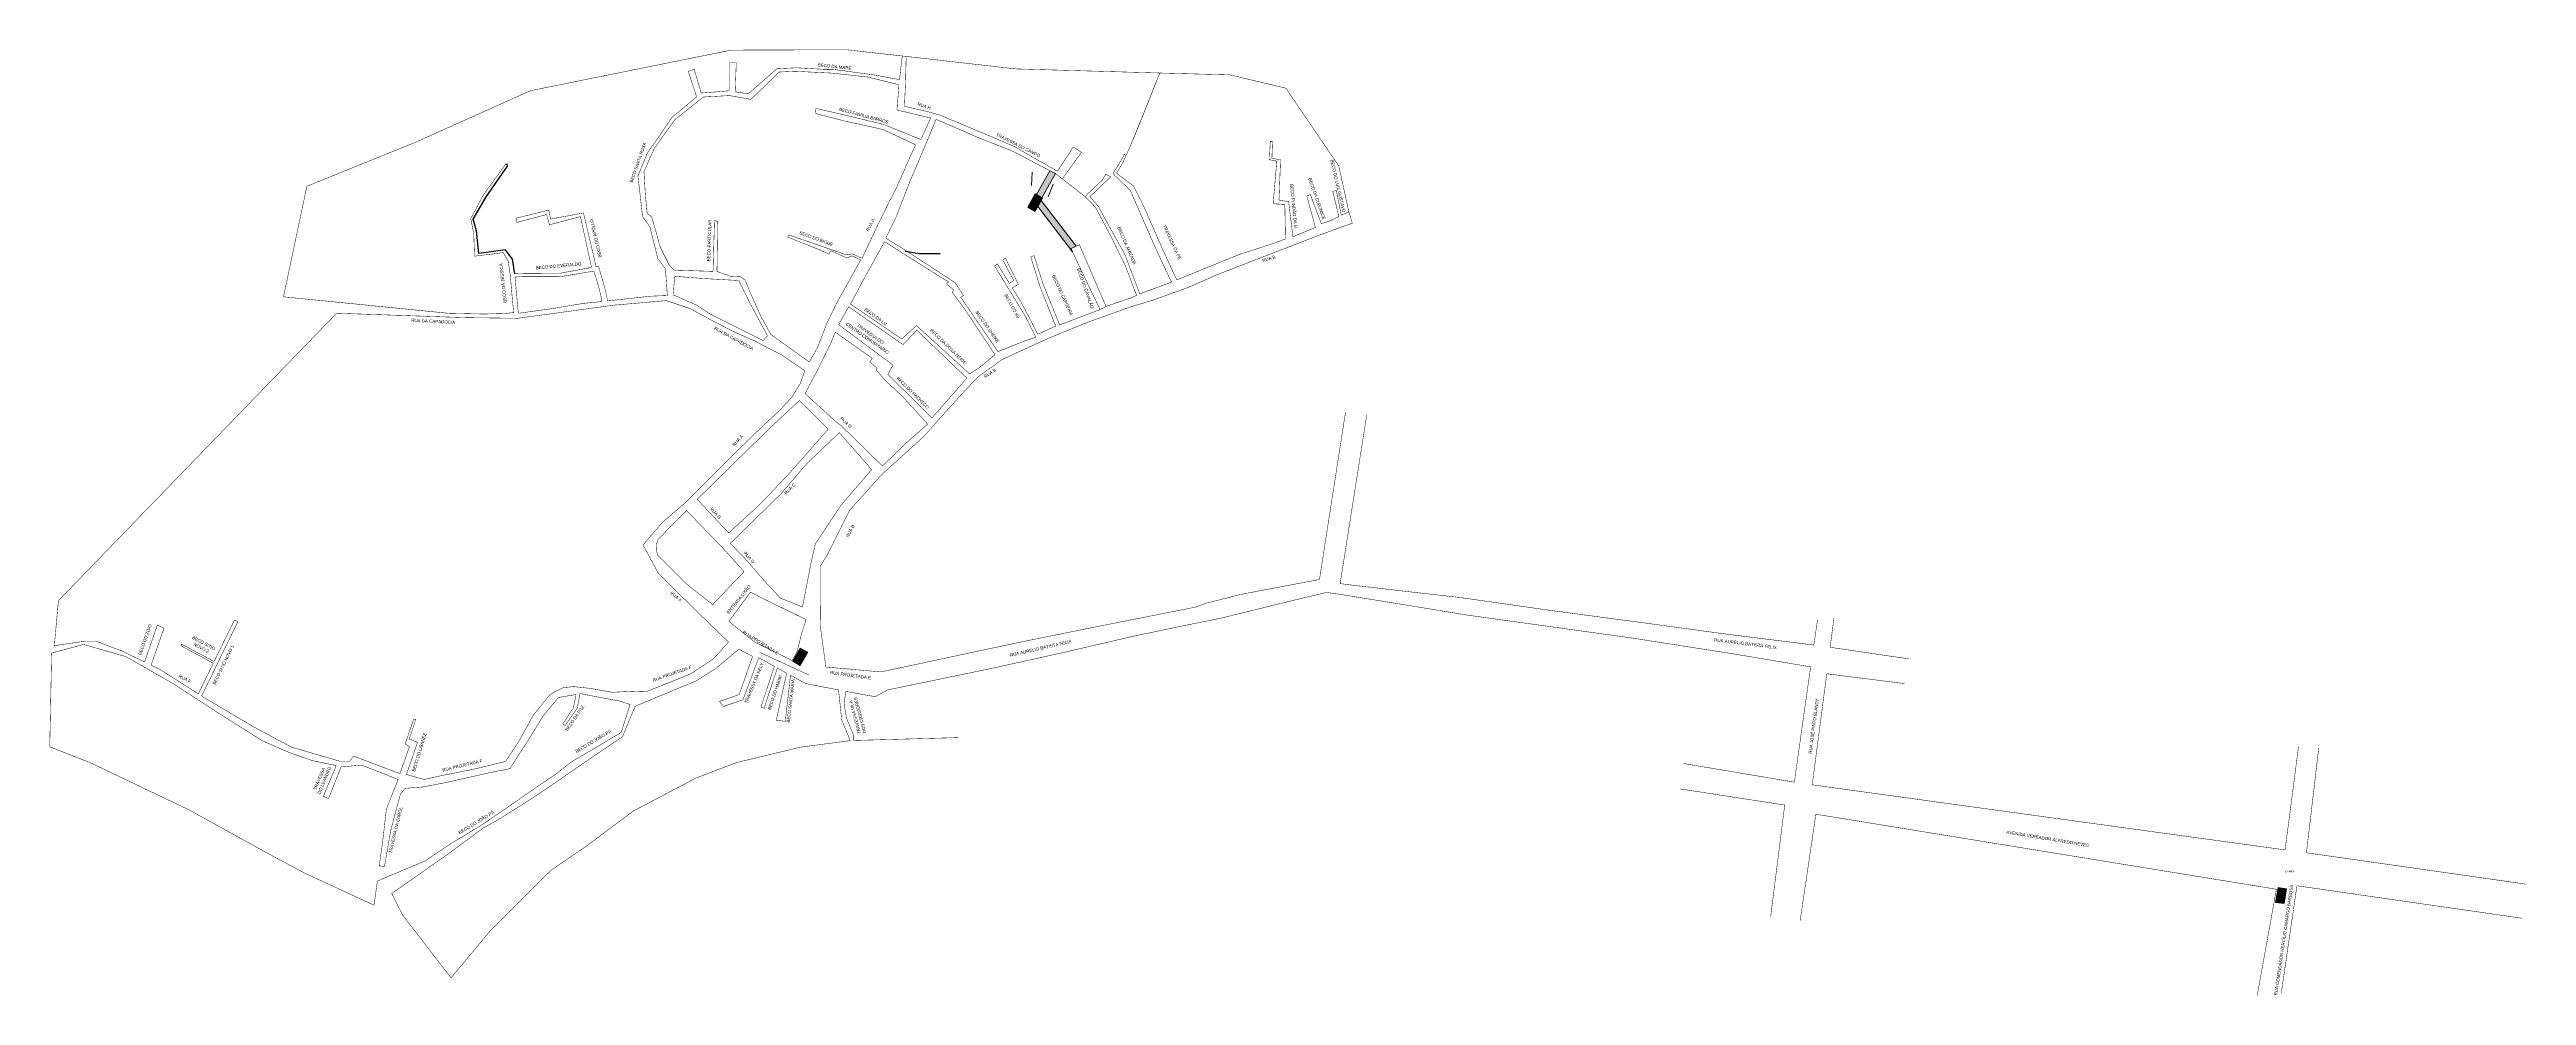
# Model space of a CAD drawing. Header units: metres. Extents: x 357648 to 359215, y 7353379 to 7353978.
import ezdxf
from ezdxf.enums import TextEntityAlignment as Align

# ---------------------------------------------------------------- set-up
doc = ezdxf.new("R2010")
doc.units = ezdxf.units.M
doc.header["$LTSCALE"] = 2.5
doc.layers.get('0').update_dxf_attribs({"color": 255, "lineweight": 13})
for name, color, linetype in [('0-quadras', 5, 'Continuous'), ('A_Alerta', 2, 'Continuous'), ('PS_PONTOS_IDENTIFICACAO_TXT', 7, 'Continuous'), ('TUBO_PVC', 1, 'Continuous')]:
    doc.layers.add(name, color=color, linetype=linetype)
doc.layers.add('AVT-LT-VIA-HACH-BLOQUETE OU PISO INTERTRAVADO', color=7, linetype='Continuous', lineweight=0, true_color=0xb3b3b3)
doc.styles.add('CARIMBO', font='arial.ttf', dxfattribs={"height": 2})
doc.styles.get("Standard").update_dxf_attribs({"font": 'arial.ttf'})

msp = doc.modelspace()

# ---------------------------------------------------------------- hatches: boundary and pattern name
at = {"ltscale": 2.5, "transparency": 33554495}
h = msp.add_hatch(color=2, dxfattribs=at)
h.dxf.hatch_style = 1
h.paths.add_polyline_path([(358275.1, 7353882.4), (358273, 7353878.6), (358294.9, 7353850), (358293.9, 7353852), (358297.2, 7353853.5)])
h.paths.add_polyline_path([(358284, 7353899.5), (358280.5, 7353901.3), (358272, 7353886.2), (358275.5, 7353884.2)])
h = msp.add_hatch(color=2, dxfattribs=at)
h.dxf.hatch_style = 1
h.paths.add_polyline_path([(358271.2, 7353886.6), (358266.5, 7353878.2), (358271.3, 7353875.6), (358275.9, 7353883.9)])
h = msp.add_hatch(color=2, dxfattribs=at)
h.dxf.hatch_style = 1
h.paths.add_polyline_path([(358122.6, 7353599.1), (358117.9, 7353590.8), (358122.6, 7353588.1), (358127.3, 7353596.4)])
h = msp.add_hatch(color=2, dxfattribs=at)
h.dxf.hatch_style = 1
h.paths.add_polyline_path([(359057.7, 7353447.6), (359056.1, 7353438.1), (359061.5, 7353437.3), (359063, 7353446.7)])

# ---------------------------------------------------------------- linework, layer by layer
at = {"ltscale": 2.5}
for p, q in [((358269, 7353892, -2.9), (358269.3, 7353900.5, -3)), ((358279.5, 7353884.8, -2.9), (358282.5, 7353892.8, -3.1))]:
    msp.add_line(p, q, dxfattribs=at)
at = {"color": 2, "ltscale": 2.5}
for points in [[(358284, 7353899.5), (358280.5, 7353901.3), (358272, 7353886.2), (358275.5, 7353884.2), (358284, 7353899.5)], [(358271.2, 7353886.6), (358266.5, 7353878.2), (358271.3, 7353875.6), (358275.9, 7353883.9)], [(358275.1, 7353882.4), (358273, 7353878.6), (358294.9, 7353850), (358293.9, 7353852), (358297.2, 7353853.5), (358275.1, 7353882.4)], [(358122.6, 7353599.1), (358117.9, 7353590.8), (358122.6, 7353588.1), (358127.3, 7353596.4)], [(359057.7, 7353447.6), (359056.1, 7353438.1), (359061.5, 7353437.3), (359063, 7353446.7)]]:
    msp.add_lwpolyline(points, close=True, dxfattribs=at)
at = {"layer": '0-quadras'}
msp.add_polyline3d([(357941.9, 7353836, 0), (357940.6, 7353845.3, 0), (357936.1, 7353851.2, 0), (357919.2, 7353849, 0), (357917.7, 7353863.2, 0), (357915.7, 7353870.6, 0), (357923.8, 7353884.9, 0), (357937.4, 7353904.3, 0), (357937.1, 7353905.4, 0), (357936, 7353905.2, 0)], dxfattribs=at)
at = {"layer": 'AVT-LT-VIA-HACH-BLOQUETE OU PISO INTERTRAVADO', "color": 8, "const_width": 0.3}
for points in [[(357935.2, 7353810.9), (357922.4, 7353810.6), (357899.6, 7353811.1), (357795.6, 7353821.5), (357810.4, 7353891.5), (357878.3, 7353919), (357951.9, 7353952), (358078.9, 7353977.7), (358151.9, 7353977.9), (358189.6, 7353973.7), (358189.2, 7353958.4)], [(358077.6, 7353951.9), (358077.6, 7353969.6), (358082.1, 7353969.6), (358081.4, 7353951.3)], [(358185.4, 7353959), (358187.1, 7353974)], [(358285.3, 7353901), (358265.8, 7353912.1), (358258, 7353916.7), (358237.3, 7353925.5), (358211.3, 7353936.4), (358203.4, 7353938.7), (358188.5, 7353942.1), (358189.2, 7353957.4), (358189.6, 7353973.7), (358258.9, 7353965.8), (358350.1, 7353963.2), (358333, 7353920.6), (358333, 7353920.6)], [(358059.9, 7353950.5), (358055.5, 7353965.5), (358051.7, 7353964.3), (358057, 7353948.1)], [(358077.6, 7353951.9), (358059.9, 7353950.5)], [(358185.4, 7353959), (358170.4, 7353961.8), (358143.5, 7353965.5), (358138, 7353965.5), (358120, 7353966.5), (358107.8, 7353965.9), (358089.7, 7353950), (358081.4, 7353951.3)], [(358469.7, 7353875.3), (358463.3, 7353904.4), (358429.8, 7353953.6), (358394.5, 7353962), (358350.1, 7353963.2), (358333.9, 7353922.6), (358326.8, 7353906.6), (358322.7, 7353899.8), (358333.6, 7353891.5), (358339.8, 7353879.1), (358351.1, 7353853.3), (358360.8, 7353832.2), (358396.9, 7353846.9)], [(358057, 7353948.1), (358041.3, 7353935), (358032.6, 7353922.1), (358025.8, 7353912.5), (358019.9, 7353898), (358022.8, 7353872.3), (358027.5, 7353865.6), (358032.4, 7353845.8), (358037.3, 7353839.1)], [(358312.2, 7353813.4), (358286.7, 7353803.7), (358276, 7353830.1), (358270.5, 7353847.6), (358268.4, 7353846.8), (358274.5, 7353827.3), (358284.2, 7353803), (358272.9, 7353797.8), (358262.4, 7353818), (358257.3, 7353826.2), (358256.7, 7353827.1), (358260.6, 7353829.4), (358252.4, 7353845.9), (358250.7, 7353844.8), (358257.6, 7353831.9), (358254.9, 7353830), (358247.3, 7353842.4), (358245.5, 7353841.1), (358264.7, 7353809.7), (358271.7, 7353795.9), (358263.9, 7353793.3), (358247.7, 7353786.8), (358224.1, 7353821.2), (358225.9, 7353822.4), (358220.6, 7353830.4), (358202.7, 7353842.1), (358188.2, 7353851.5), (358176.7, 7353858.7), (358182.9, 7353871.2), (358192.2, 7353895.1), (358203, 7353920.5), (358208.5, 7353933.9), (358235, 7353922.4), (358257.2, 7353913.6), (358284.4, 7353899.3), (358302.9, 7353884.9), (358309.3, 7353878.3), (358319.6, 7353858.9), (358328.3, 7353841.1), (358335.4, 7353822.4), (358332.1, 7353820.9), (358316, 7353815.4), (358312.2, 7353813.4)], [(357941.9, 7353836), (357940.6, 7353845.3), (357936.1, 7353851.2), (357919.2, 7353849), (357917.7, 7353863.2), (357915.7, 7353870.6), (357923.8, 7353884.9), (357937.4, 7353904.3), (357937.1, 7353905.4), (357936, 7353905.2)], [(358285.3, 7353901), (358295.3, 7353916.3), (358300.5, 7353913), (358288.4, 7353896.1)], [(358328.8, 7353911.1), (358327.6, 7353911.6), (358324.2, 7353905.4), (358320.5, 7353899.8)], [(358321.5, 7353898.4), (358331.4, 7353888.9), (358347.7, 7353851.6), (358357.5, 7353830.8), (358337.4, 7353823.3), (358327.9, 7353848.5), (358315.6, 7353870.6), (358311.2, 7353878.8), (358305.8, 7353884.9), (358319, 7353897.4), (358316, 7353899.1), (358313.5, 7353895.2), (358304.7, 7353886.9), (358302.9, 7353884.9), (358284.4, 7353899.3)], [(358320.5, 7353899.8), (358321.5, 7353898.4)], [(358250.4, 7353781.8), (358268.5, 7353790.2), (358281, 7353795.8), (358305.3, 7353805.7), (358331.9, 7353815.2), (358345.2, 7353819.2), (358367.7, 7353827.3), (358386.2, 7353835.4), (358408.5, 7353844.1), (358431.6, 7353853), (358450.1, 7353860.2), (358465.3, 7353865.8), (358471.9, 7353868.1), (358469.7, 7353875.3), (358464.9, 7353873.1)], [(358312.2, 7353813.4), (358293.9, 7353852), (358299.2, 7353854.5), (358316, 7353815.4)], [(358037.3, 7353839.1), (358038.5, 7353822.3)], [(358043.2, 7353834.5), (358059.5, 7353833.2), (358083.8, 7353831.8), (358089.8, 7353819.3), (358101.9, 7353796.7), (358099.1, 7353793.8), (358065.3, 7353810.8), (358056.7, 7353816.4), (358042.7, 7353822.5), (358042.1, 7353822.5)], [(358043.2, 7353834.5), (358042.1, 7353822.5)], [(357707.7, 7353590.3), (357693.7, 7353597.1), (357676.9, 7353603.5), (357670.2, 7353603.5), (357650.6, 7353600.6), (357653.2, 7353629.1), (357829.2, 7353811.1), (357911.6, 7353808.3), (357943.9, 7353807.9), (358004.7, 7353816.2), (358037.7, 7353819.1), (358052.7, 7353814.1), (358068.1, 7353805.8), (358080.7, 7353799.3), (358093.6, 7353793.6), (358110.8, 7353784.7), (358125.4, 7353774.7), (358122.5, 7353766.4), (358117.6, 7353758.4), (358109.8, 7353749.7), (358099.7, 7353740.5), (358078.2, 7353719.5), (358064, 7353705.2), (358050.6, 7353691.8), (358035.3, 7353678.6), (358023.1, 7353664.4), (358032.8, 7353646.4), (358058, 7353621.5), (358077.2, 7353602.9), (358067.8, 7353592.4), (358053.3, 7353582.8), (358043.2, 7353578.7), (358024.9, 7353571.4), (358016.1, 7353571.7), (358003.5, 7353571.1), (357989.5, 7353573.6), (357979.2, 7353574.7), (357972.6, 7353574), (357967, 7353571.3), (357964.2, 7353569.6), (357953.5, 7353556.4), (357944.8, 7353540.5), (357936.1, 7353527.3), (357915.5, 7353522.3), (357894.5, 7353518.1), (357884.5, 7353515.9), (357873.4, 7353519.1), (357880.4, 7353539.4), (357875.2, 7353541.5), (357879.3, 7353553.9), (357878, 7353554.2), (357872.6, 7353538.3), (357875.3, 7353536.7), (357869.3, 7353519.6), (357852.6, 7353525.9), (357840, 7353530.7), (357837.5, 7353527.5), (357831.1, 7353527.5), (357814.5, 7353532.3), (357800.4, 7353536.5), (357777.1, 7353549), (357743.8, 7353568.7)], [(357997, 7353818.5), (357985.2, 7353817.3), (357965.9, 7353814.1), (357944.8, 7353811.1), (357944.3, 7353811.1)], [(358038.5, 7353822.3), (358028, 7353821.9), (358006.2, 7353819.5), (358000.6, 7353818.9)], [(358189.7, 7353729), (358203.2, 7353740.9), (358187.2, 7353758.5), (358177, 7353767.9), (358170.6, 7353775.3), (358171.2, 7353776.3), (358166.6, 7353780.3), (358168.1, 7353782.6), (358144.7, 7353799.1), (358141.8, 7353791.9), (358133.1, 7353774.2), (358125.6, 7353760.2), (358145.7, 7353742), (358148.9, 7353739.5), (358174.6, 7353714.4)], [(358138.8, 7353587.1), (358135.2, 7353613.2), (358135.4, 7353633), (358135.4, 7353651), (358140.3, 7353659.3), (358153.8, 7353686.3), (358174, 7353708.8), (358201.1, 7353733.4), (358211.5, 7353745.2), (358227.2, 7353762.6), (358236, 7353771.6), (358250.4, 7353781.8)], [(358122.9, 7353755), (358140.3, 7353737.8), (358135, 7353731.7), (358115.5, 7353709.6), (358097.1, 7353690.1), (358077.3, 7353672), (358057.4, 7353693.3), (358085.1, 7353720.5), (358104.2, 7353739.2), (358122, 7353755.8), (358122.9, 7353755)], [(358467.6, 7353748.5), (358451.1, 7353642.5), (358421.8, 7353637), (358400.6, 7353632.9), (358379.1, 7353627.4), (358373, 7353625.1), (358351.3, 7353620.8), (358303.5, 7353611.3), (358263, 7353603.1), (358214.7, 7353592.8), (358173.6, 7353584), (358138.8, 7353587.1)], [(358766.3, 7353617.3), (358763.9, 7353601), (358710.3, 7353607.7), (358658.2, 7353614.8), (358597.6, 7353622.9), (358540.1, 7353631.1), (358507.5, 7353634.8), (358470.5, 7353639.1), (358464.2, 7353639.9), (358471.2, 7353684.4), (358481, 7353746.5)], [(358189.7, 7353729), (358174.6, 7353714.4)], [(358751.6, 7353514.2), (358758, 7353559.9), (358761.9, 7353587.2), (358712.6, 7353595.5), (358649.3, 7353605.4), (358544.5, 7353620), (358505.6, 7353626.4), (358463.6, 7353633.2), (358455.7, 7353634.3), (358436.1, 7353629.7), (358389.1, 7353618.1), (358365.9, 7353613.4), (358332.5, 7353606.4), (358287.9, 7353596), (358244.4, 7353586.4), (358201.1, 7353577.4), (358177.9, 7353572.6), (358169.9, 7353568.3), (358151.4, 7353571.7)], [(357707.7, 7353590.3), (357715.8, 7353613.7), (357720, 7353611.7), (357711.8, 7353588.3)], [(357751.7, 7353590.6), (357764.6, 7353616.9), (357766.7, 7353615.8), (357743.8, 7353568.7)], [(358776.7, 7353618.4), (358774.2, 7353599.6), (358812.7, 7353593.9), (358824, 7353592.3)], [(357983.2, 7353570.2), (357983.6, 7353570.2), (358008, 7353565.6), (358014.9, 7353563.4), (358009.3, 7353545.7), (357991.4, 7353535), (357978.5, 7353527.5), (357967.2, 7353518.8), (357954.4, 7353510.1), (357929.9, 7353493.1), (357919.9, 7353486.4), (357901.4, 7353475.2), (357885.2, 7353464.3), (357879.2, 7353461.8), (357855, 7353451.6), (357852.9, 7353436.3), (357809.4, 7353456.4), (357786.6, 7353468.6), (357735.9, 7353496.6), (357673.6, 7353526.4), (357647.7, 7353536.6), (357648.9, 7353595.9), (357669.1, 7353601.4), (357695.9, 7353593.7), (357725.4, 7353576.8), (357754.5, 7353557.9), (357782.4, 7353540.3), (357800.6, 7353532.4), (357814.1, 7353527.8), (357829, 7353524.7)], [(357751.7, 7353590.6), (357731.2, 7353601.5), (357730.7, 7353600.6), (357751.2, 7353589.5)], [(358106.2, 7353587.5), (358096.3, 7353593), (358086.3, 7353566.3), (358074.1, 7353562.2), (358071.4, 7353565.2), (358084, 7353569.7), (358092.4, 7353593.8), (358083.7, 7353598.4), (358069.2, 7353586.2), (358056.5, 7353578.2), (358029.4, 7353567), (358018.1, 7353562.2), (358010.1, 7353543), (357992.5, 7353531.1), (357977.4, 7353520.7), (357967.7, 7353514), (357953.6, 7353504.4), (357933.1, 7353491.4), (357922.2, 7353485.3), (357899, 7353468.2), (357864.1, 7353443.7), (357871.1, 7353429.9), (357901.6, 7353390.3), (357926.3, 7353419.9), (357964.9, 7353458.4), (357987.8, 7353474.1), (358016.9, 7353495.9), (358056.4, 7353516.7), (358081.9, 7353526.5), (358122.5, 7353536.3), (358154.2, 7353540.5), (358148.8, 7353553.6), (358146.8, 7353572.6), (358126.1, 7353576.6), (358116.4, 7353581.9)], [(357741.7, 7353570.1), (357717.6, 7353585.5), (357711.8, 7353588.3)], [(357741.7, 7353570.1), (357751.2, 7353589.5)], [(358106.2, 7353587.5), (358097.7, 7353561.7)], [(358097.7, 7353561.7), (358099.7, 7353561), (358108.1, 7353586.5)], [(358114, 7353583.2), (358107.4, 7353553.4), (358113.1, 7353552.7), (358116.4, 7353581.9)], [(358114, 7353583.2), (358108.1, 7353586.5)], [(358821.5, 7353576.6), (358772.1, 7353582.8), (358768.1, 7353552.4), (358762.9, 7353512.5)], [(357832.1, 7353524), (357833, 7353523.9), (357844.8, 7353525), (357856.9, 7353520.4), (357868.1, 7353515.8), (357860.7, 7353497.2), (357858.5, 7353477.9), (357856.2, 7353461.2), (357859.5, 7353460.8), (357863.4, 7353483.4), (357869.5, 7353506.4), (357872.5, 7353510.3), (357884.2, 7353511.2), (357898.1, 7353513.9), (357924.7, 7353519.9), (357938.9, 7353522.8), (357952.3, 7353543.7), (357960, 7353556.3), (357969.6, 7353567.8), (357980.7, 7353569.7)], [(357980.7, 7353569.7), (357979.1, 7353561.4), (357972.3, 7353551), (357973.8, 7353550), (357981.5, 7353561.1), (357983.2, 7353570.2)], [(358151.4, 7353571.7), (358150.3, 7353564.2), (358151.8, 7353554.8), (358156.4, 7353543.6), (358156.4, 7353540.6), (358222.7, 7353542.4)], [(359062.1, 7353471.3), (359070.6, 7353536.9)], [(359214.7, 7353449.6), (359075.6, 7353469.5), (359083.4, 7353535.9)], [(357829, 7353524.7), (357820.8, 7353505.2), (357824.1, 7353503.8), (357832.1, 7353524)], [(358751.6, 7353514.2), (358681.5, 7353526)], [(358679.5, 7353509.9), (358745.5, 7353499.7), (358736.6, 7353429.1)], [(359062.1, 7353471.3), (358762.9, 7353512.5)], [(358755.2, 7353426.2), (358765.2, 7353493.9), (359056.6, 7353446.4), (359044.5, 7353379.3)], [(359059.7, 7353380.9), (359069.6, 7353448.6), (359212.2, 7353428)]]:
    msp.add_lwpolyline(points, dxfattribs=at)
for points in [[(358161.7, 7353845.9), (358155.4, 7353848.7), (358151.7, 7353848.1), (358115.3, 7353860.7), (358114.6, 7353859.3), (358135.9, 7353850.8), (358140.7, 7353848.5), (358142, 7353850.7), (358152, 7353846.1), (358155.3, 7353847.4), (358160.8, 7353844.8), (358153.3, 7353831.3), (358146.2, 7353818.6), (358139.7, 7353805.4), (358133.6, 7353789.6), (358128.3, 7353780.2), (358103.9, 7353797.7), (358097.6, 7353809.3), (358090.5, 7353825.1), (358087.7, 7353832.1), (358084.8, 7353834.2), (358078.5, 7353834.5), (358069.9, 7353837.5), (358070.3, 7353869.3), (358068.3, 7353869.8), (358067.4, 7353837.6), (358042.6, 7353838.4), (358039.7, 7353841.5), (358033.8, 7353853.3), (358032.2, 7353859.6), (358028.6, 7353872), (358025.7, 7353874.2), (358024.5, 7353887.1), (358023.7, 7353900.7), (358027.5, 7353909.5), (358030.4, 7353915.7), (358043.2, 7353933.6), (358061.3, 7353948), (358077.8, 7353948.9), (358091.3, 7353946.5), (358109.3, 7353963.8), (358119.3, 7353964.3), (358143, 7353963.1), (358165.6, 7353960.6), (358185, 7353955.7), (358183.8, 7353939.8), (358205.1, 7353934.7), (358198.9, 7353921.1), (358184.3, 7353927), (358175.6, 7353930.6), (358149.8, 7353936.8), (358132.5, 7353940.8), (358132.2, 7353937.6), (358150.6, 7353932.8), (358167.1, 7353929.2), (358175, 7353927.4), (358195.5, 7353917.8), (358183.3, 7353890.2), (358179.1, 7353882.1), (358171.9, 7353867.5)], [(358218.7, 7353824.4), (358226.2, 7353814.3), (358245.8, 7353784.9), (358236, 7353776.7), (358229.7, 7353772.7), (358196.1, 7353803.3), (358186.8, 7353794.8), (358154.4, 7353816.9), (358161.8, 7353830.9), (358166, 7353838.5), (358168.1, 7353842.3), (358175.9, 7353856.4), (358213.1, 7353832.9), (358216.5, 7353831), (358215.1, 7353829.8), (358219.6, 7353825.9)], [(358153.2, 7353815.2), (358187.6, 7353791.2), (358196.3, 7353800.4), (358228, 7353770), (358205.9, 7353744.8), (358178, 7353772.4), (358181.2, 7353778.3), (358146.9, 7353803.8)], [(358078.3, 7353665.4), (358110.6, 7353697), (358126.8, 7353716), (358147.3, 7353735.5), (358167.8, 7353712.1), (358148.4, 7353689.6), (358132.1, 7353665), (358129.4, 7353653.1), (358124, 7353625.1), (358110.1, 7353630.7), (358099.9, 7353641.6), (358088.4, 7353654.9)], [(358050.6, 7353686.2), (358032.6, 7353667.9), (358031.7, 7353665.2), (358031.5, 7353661.9), (358032.2, 7353658.1), (358050.4, 7353639.8), (358067.2, 7353626.6), (358087, 7353647.5), (358074.9, 7353661)], [(358098.5, 7353630.7), (358126.3, 7353617.1), (358123.7, 7353609.2), (358120.5, 7353596.7), (358117.5, 7353591.2), (358093.9, 7353602.8), (358077.4, 7353616), (358091.1, 7353634.5)]]:
    msp.add_lwpolyline(points, close=True, dxfattribs=at)
for points, elevation in [([(357935.2, 7353810.9), (357941.3, 7353811.5), (357941, 7353814), (357940, 7353824.7), (357939.1, 7353835.2), (357937.7, 7353844.3), (357934.6, 7353849.5), (357916.5, 7353847.2), (357916, 7353861.4), (357914.1, 7353871), (357922.1, 7353886), (357936, 7353905.2)], 15.4), ([(357993.4, 7353840.6), (357985.4, 7353874.6), (357964.6, 7353870.7), (357963.5, 7353876.4), (357942.8, 7353871.3), (357943.4, 7353868.6), (357962.1, 7353873.6), (357963.9, 7353867.1), (357983.5, 7353872.3), (357990.5, 7353840.1)], 12.1), ([(357941.9, 7353836), (357945, 7353836.3), (357971.1, 7353836.5), (357990.5, 7353840.1)], 12.1), ([(357942.1, 7353834), (357944.7, 7353834.2), (357971.2, 7353834.3), (357992, 7353837.8), (357994.3, 7353830.4), (357996.4, 7353822.4), (357997, 7353818.5)], 12.1), ([(357944.3, 7353811.1), (357943.9, 7353814.3), (357942.9, 7353825), (357942.1, 7353834)], 15.4), ([(357993.4, 7353840.6), (357994.9, 7353840.9), (357997.7, 7353831.4), (357999.9, 7353823.1), (358000.6, 7353818.9)], 12.1)]:
    msp.add_lwpolyline(points, dxfattribs=dict(at, elevation=elevation))
at = {"layer": 'AVT-LT-VIA-HACH-BLOQUETE OU PISO INTERTRAVADO', "color": 8}
msp.add_lwpolyline([(358396.9, 7353846.9, 0.3, 0.3, 0), (358399.7, 7353848.1, 0.3, 0.3, 0), (358415.6, 7353853.2, 0.3, 0.3, 0), (358423.4, 7353855.8, 0.3, 0.3, 0), (358429.6, 7353858.2, 0.3, 0.3, 0), (358429.2, 7353880, 0.3, 0.3, 0), (358421.8, 7353880.4, 0.3, 0.3, 0), (358424.1, 7353907.3, 0.3, 0.3, 0), (358419.4, 7353908.3, 0.3, 0.3, 0), (358420, 7353919.9, 0.3, 0.3, 0), (358421.4, 7353919.9, 0.3, 0.3, 0), (358421, 7353909.2, 0.3, 0.3, 0), (358426.5, 7353908.3, 0.3, 0.3, 0), (358425.5, 7353882.7, 0.3, 0.3, 0), (358431.6, 7353881.8, 0.3, 0.3, 0), (358434.3, 7353859.5, 0.3, 0.3, 0), (358448.5, 7353865.4, 0.3, 0.3, 0), (358443.1, 7353885.4, 0.3, 0.3, 0), (358445.3, 7353886.2, 0.3, 0.3, 0), (358452.3, 7353867.8, 0.3, 0.3, 0), (358457.3, 7353869.4, 0.3, 0.3, 0), (358463.4, 7353872.3, 0.3, 0.3, 0), (358459.5, 7353888.3, 0.3, 0.3, 0), (358461.8, 7353888.9, 0.3, 0.3, 0), (358464.9, 7353873.1, 0, 0, 0)], format="xyseb", dxfattribs=at)
at = {"layer": 'PS_PONTOS_IDENTIFICACAO_TXT'}
msp.add_lwpolyline([(358188.9, 7353850.4), (358198.3, 7353849), (358211.1, 7353849)], dxfattribs=at)
at = {"layer": 'TUBO_PVC', "const_width": 0.3}
msp.add_lwpolyline([(358096.8, 7353596.5), (358128.1, 7353582)], dxfattribs=at)

# ---------------------------------------------------------------- texts
at = {"ltscale": 2.5, "insert": (359061.7, 7353458.1), "char_height": 0.9, "attachment_point": 1}
msp.add_mtext_dynamic_manual_height_columns('4.54 PROF', width=10.992, gutter_width=12.5, heights=[0], dxfattribs=at)
at = {"layer": 'A_Alerta', "color": 0, "style": 'CARIMBO'}
for s, rotation, p in [('BECO DA MARÉ', 354.1452, (358144.3, 7353967.3)), ('BECO FAMÍLIA BARROS', 345.1038, (358162.8, 7353936.2)), ('RUA H', 340.3617, (358201, 7353942.3)), ('TRAVESSA DO CAMPO', 333.3192, (358260.5, 7353917.5)), ('BECO SANTA ROSA', 70.7683, (358019.9, 7353906.5)), ('BECO DO LUIZ GUSTAVO', 282.988, (358462.8, 7353891.7)), ('BECO FUNDÃO DA B', 275.5368, (358434.8, 7353879)), ('BECO DA CLEONICE', 289.274, (358449.5, 7353883.6)), ('BECO DO APÓLLO', 103.3179, (357993.2, 7353858.5)), ('BECO PARTICULAR', 88.2773, (358065, 7353857.2)), ('BECO DO BIGUE', 339.6632, (358132.7, 7353858.3)), ('RUA A', 62.0907, (358166.9, 7353867)), ('BECO DA AMIZADE', 293.6033, (358329.2, 7353853.9)), ('TRAVESSA DA FÉ', 294.8061, (358357.8, 7353856.1)), ('BECO DA JÉSSICA', 96.0752, (357934.5, 7353830.2)), ('BECO DO EVERALDO', 5.2784, (357969.6, 7353841.1)), ('RUA B', 17.7914, (358419.1, 7353845.6)), ('BECO DO CAPOEIRA', 294.6046, (358288.6, 7353822.4)), ('BECO DO CAVALÃO', 289.274, (358303, 7353826.9)), ('BECO DA LU', 324.0321, (358170.3, 7353808.9)), ('BECO DO SHEIKE', 305.0508, (358241, 7353802.5)), ('BECO DO K9', 298.9596, (358256.6, 7353815.6)), ('RUA DA CAPADÓCIA', 357.1306, (357890.3, 7353806)), ('RUA DA CAPADÓCIA', 331.2478, (358080.5, 7353795.1)), ('BECO DA DONA NEIDE', 315.6157, (358216.3, 7353789.9)), ('BECO DO PACHECO', 315.6157, (358193.8, 7353760.7)), ('RUA B', 33.0934, (358242.6, 7353773.1)), ('RUA A', 47.3306, (358083, 7353730.5)), ('RUA D', 316.7407, (358151.5, 7353741.9)), ('RUA C', 47.3306, (358116.1, 7353699.9)), ('RUA G', 313.0697, (358069, 7353684.5)), ('RUA B', 63.3859, (358154.2, 7353673.2)), ('RUA G', 313.0697, (358090.2, 7353656.5)), ('ENTRADA LIXÃO', 50.9346, (358083.6, 7353629.9)), ('RUA A', 319.6862, (358043.9, 7353631.7)), ('RUA PROJETADA E', 328.0411, (358097.5, 7353602.5)), ('RUA AURÉLIO BATISTA FÉLIX', 12.8948, (358274.7, 7353599)), ('RUA AURÉLIO BATISTA FÉLIX', 352.8507, (358720.7, 7353601.9)), ('RUA F', 332.5924, (357733.2, 7353579.7)), ('RUA PROJETADA F', 19.1474, (358041.5, 7353582.9)), ('TRAVESSA DA KELY', 67.489, (358093.3, 7353577)), ('BECO DO HABIBI', 71.6883, (358106.5, 7353571)), ('BECO SANTA MARIA', 83.4071, (358116.5, 7353565.7)), ('RUA PROJETADA E', 352.2637, (358154.4, 7353581.9)), ('BECO DA PAZ', 55.2142, (357979.9, 7353554.7)), ('RUA JOSÉ PINTO BLANDY', 82.532, (358763.8, 7353549.7)), ('BECO DO LIBANEZ', 73.1688, (357881.5, 7353533.1)), ('BECO DO JOÃO PÁ', 30.6369, (357991.6, 7353540.1)), ('RUA PROJETADA F', 13.3774, (357908.8, 7353524.8)), ('TRAVESSA DA CAROL', 76.5664, (357866.5, 7353483.8)), ('BECO DO JOÃO PÁ', 31.2927, (357917.6, 7353488.7)), ('AVENIDA VEREADOR ALFREDO NEVES', 350.7495, (358911.9, 7353478.4)), ('RUA COMENDADOR HERCÍLIO CAMARGO BARBOSA', 81.6903, (359061.2, 7353414.2))]:
    msp.add_text(s, height=2, rotation=rotation, dxfattribs=at).set_placement(p, align=Align.MIDDLE_CENTER)
at = {"layer": 'A_Alerta', "color": 0, "lineweight": 30, "char_height": 2, "attachment_point": 2, "style": 'CARIMBO'}
for s, insert, width, rotation in [('TRAVESSA DO\\PCENTRO COMUNITÁRIO', (358167.5, 7353798.8), 55.754, 324.9705), ('\\pxqc;TRAVESSA VILA\\P DOS CRIADORES', (358156.3, 7353555.1), 47.222, 104.9118)]:
    msp.add_mtext(s, dxfattribs=dict(at, insert=insert, width=width, rotation=rotation))
at = {"layer": 'A_Alerta', "color": 0, "lineweight": 53, "char_height": 2, "attachment_point": 2, "style": 'CARIMBO'}
for s, insert, width, rotation in [('BECO DO ZOIO', (357707, 7353604.8), 29.184, 70.9205), ('BECO SITIO\\PNOVO 2', (357745.6, 7353603.1), 29.184, 332.0307), ('BECO SITIO NOVO 1', (357756.6, 7353588.9), 29.184, 64.0672), ('TRAVESSA\\P DO LEANDRO', (357817.3, 7353516.7), 35.806, 67.3598)]:
    msp.add_mtext(s, dxfattribs=dict(at, insert=insert, width=width, rotation=rotation))

doc.saveas('drawing.dxf')
